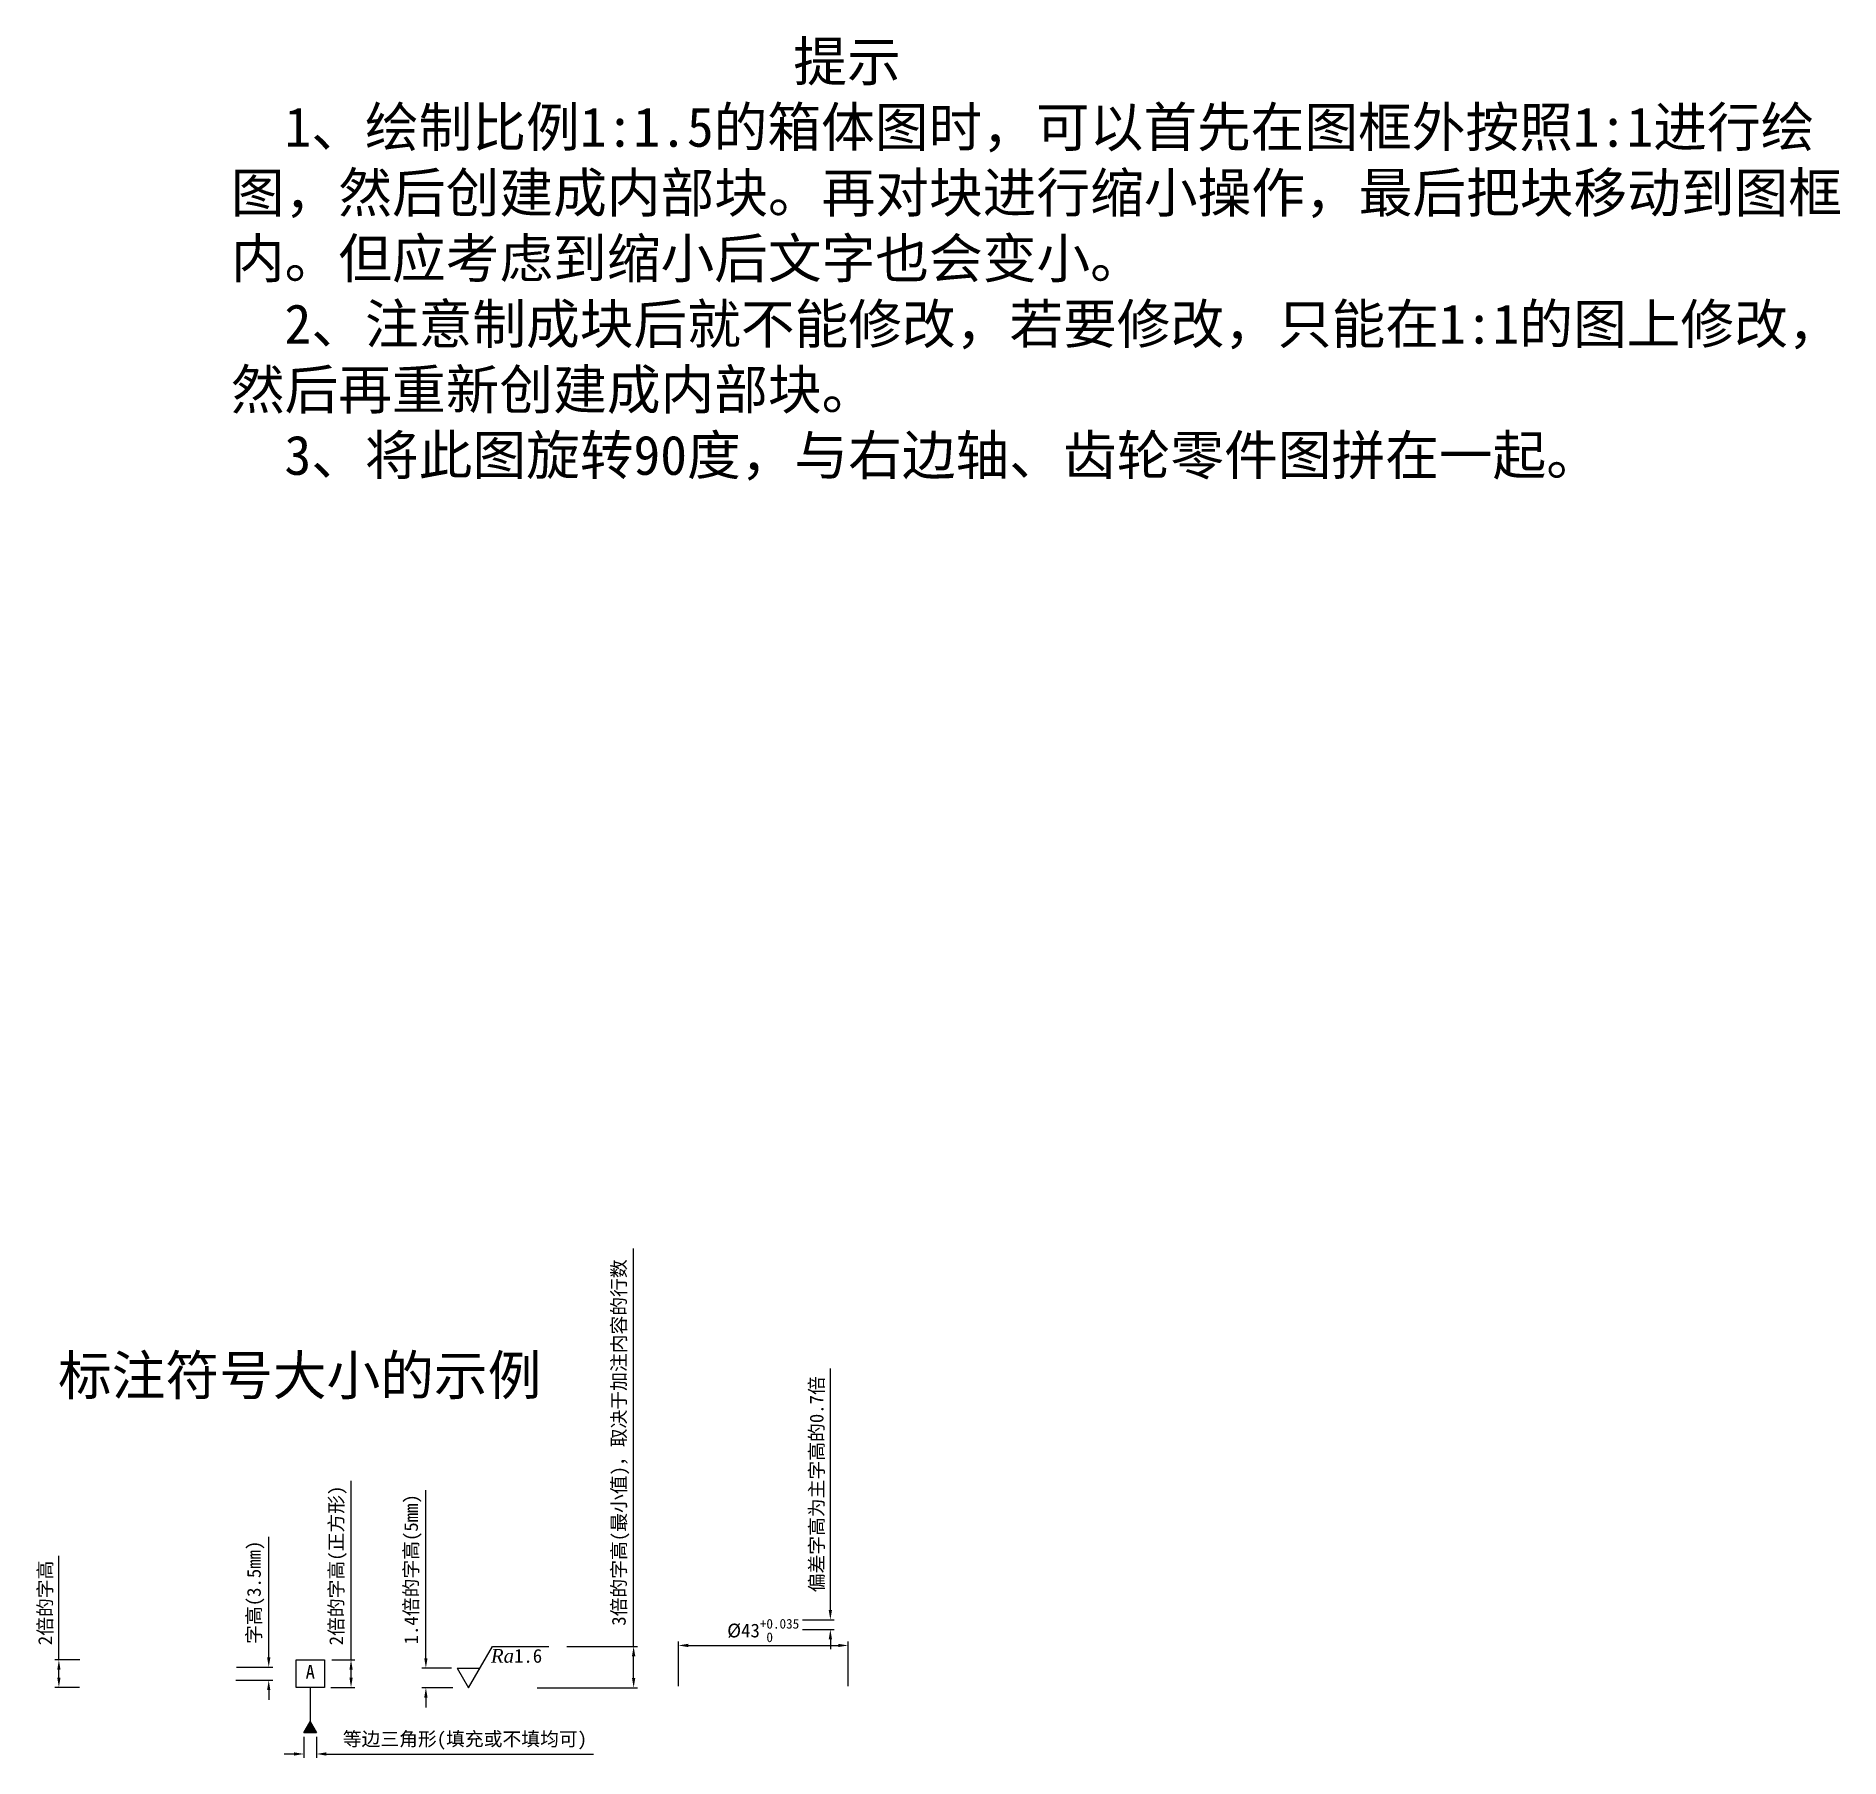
# Model space of a CAD drawing. Header units: millimetres. Extents: x -4667 to 8941, y -1665 to 5310.
# Drawn here: x -1012.5 to -554.3, y 2546.7 to 2984.1 of the extents above; entities that cross this region are included whole.
import ezdxf

# ---------------------------------------------------------------- set-up
doc = ezdxf.new("R2010")
doc.units = ezdxf.units.MM
doc.layers.add('尺寸', color=4, linetype='CONTINUOUS')
doc.layers.add('文字', color=3, linetype='CONTINUOUS')
doc.styles.get("Standard").update_dxf_attribs({"font": '', "height": 3.5})
doc.styles.get('Standard').set_extended_font_data('SimSun')
doc.dimstyles.new('下偏差为0', dxfattribs={"dimtxt": 3.5, "dimasz": 2.5, "dimexe": 1, "dimexo": 0, "dimgap": 1, "dimtad": 1, "dimdec": 0, "dimzin": 0, "dimdsep": 46, "dimtxsty": 'Standard', "dimcen": 2.5, "dimclrd": 256, "dimadec": 0, "dimazin": 0, "dimtol": 1, "dimtp": 0.035, "dimtfac": 0.7, "dimtdec": 3, "dimtofl": 0, "dimtmove": 0, "dimatfit": 3, "dimfxl": 1, "dimtolj": 1, "dimarcsym": 0})

msp = doc.modelspace()

# ---------------------------------------------------------------- texts
at = {"layer": '尺寸', "ltscale": 0.5, "attachment_point": 1}
for s, insert, char_height, width in [('{\\fSimSun|b1|i0|c134|p2;\\C1;                     提示\\P  1、绘制比例1:1.5的箱体图时，可以首先在图框外按照1:1进行绘图，然后创建成内部块。再对块进行缩小操作，最后把块移动到图框内。但应考虑到缩小后文字也会变小。\\P  2、注意制成块后就不能修改，若要修改，只能在1:1的图上修改，然后再重新创建成内部块。\\P  3、将此图旋转90度，与右边轴、齿轮零件图拼在一起。}', (-963.01, 2982.67), 10, 415.9804), ('标注符号大小的示例', (-1006.92, 2648.92), 10, 127.0454), ('{\\fTimes New Roman|b0|i1|c238|p18;Ra}1.6', (-896.97, 2574.4), 3.5, 18.064)]:
    msp.add_mtext(s, dxfattribs=dict(at, insert=insert, char_height=char_height, width=width))
at = {"layer": '文字', "ltscale": 0.5, "insert": (-944.04, 2570.34), "char_height": 3.5, "width": 4.6861, "attachment_point": 1}
msp.add_mtext('A', dxfattribs=at)

# ---------------------------------------------------------------- blocks, each defined once
blk = doc.blocks.new('*D130')
at = {"layer": '尺寸', "lineweight": -2, "ltscale": 0.5}
for p, q in [((-1006.7, 2571.63), (-1006.7, 2598.06)), ((-1006.7, 2567.13), (-1006.7, 2569.13))]:
    blk.add_line(p, q, dxfattribs=at)
at = {"layer": '尺寸', "color": 0, "lineweight": -2, "ltscale": 0.5}
for p, q in [((-1001.41, 2571.63), (-1007.7, 2571.63)), ((-1001.48, 2564.63), (-1007.7, 2564.63))]:
    blk.add_line(p, q, dxfattribs=at)
at = {"layer": '尺寸', "ltscale": 0.5}
for points in [[(-1007.12, 2569.13), (-1006.29, 2569.13), (-1006.7, 2571.63)], [(-1007.12, 2567.13), (-1006.29, 2567.13), (-1006.7, 2564.63)]]:
    blk.add_solid(points, dxfattribs=at)
at = {"layer": '尺寸', "color": 0, "ltscale": 0.5, "insert": (-1010.01, 2586.1), "char_height": 3.5, "attachment_point": 5, "rotation": 90}
blk.add_mtext('\\A1;2倍的字高', dxfattribs=at)
blk = doc.blocks.new('*D131')
at = {"layer": '尺寸', "lineweight": -2, "ltscale": 0.5}
for p, q in [((-953.4, 2572.27), (-953.4, 2602.85)), ((-953.4, 2563.95), (-953.4, 2561.45))]:
    blk.add_line(p, q, dxfattribs=at)
at = {"layer": '尺寸', "color": 0, "lineweight": -2, "ltscale": 0.5}
for p, q in [((-961.72, 2566.45), (-952.4, 2566.45)), ((-961.6, 2569.77), (-952.4, 2569.77))]:
    blk.add_line(p, q, dxfattribs=at)
at = {"layer": '尺寸', "ltscale": 0.5}
for points in [[(-953.82, 2572.27), (-952.99, 2572.27), (-953.4, 2569.77)], [(-953.82, 2563.95), (-952.99, 2563.95), (-953.4, 2566.45)]]:
    blk.add_solid(points, dxfattribs=at)
at = {"layer": '尺寸', "color": 0, "ltscale": 0.5, "insert": (-956.71, 2588.81), "char_height": 3.5, "attachment_point": 5, "rotation": 90}
blk.add_mtext('\\A1;字高(3.5mm)', dxfattribs=at)
blk = doc.blocks.new('*D132')
at = {"layer": '尺寸', "lineweight": -2, "ltscale": 0.5}
for p, q in [((-932.5, 2571.63), (-932.5, 2617.1)), ((-932.5, 2567.13), (-932.5, 2569.13))]:
    blk.add_line(p, q, dxfattribs=at)
at = {"layer": '尺寸', "color": 0, "lineweight": -2, "ltscale": 0.5}
for p, q in [((-937.35, 2571.63), (-931.5, 2571.63)), ((-937.62, 2564.63), (-931.5, 2564.63))]:
    blk.add_line(p, q, dxfattribs=at)
at = {"layer": '尺寸', "ltscale": 0.5}
for points in [[(-932.91, 2569.13), (-932.08, 2569.13), (-932.5, 2571.63)], [(-932.91, 2567.13), (-932.08, 2567.13), (-932.5, 2564.63)]]:
    blk.add_solid(points, dxfattribs=at)
at = {"layer": '尺寸', "color": 0, "ltscale": 0.5, "insert": (-935.8, 2595.61), "char_height": 3.5, "attachment_point": 5, "rotation": 90}
blk.add_mtext('\\A1;2倍的字高(正方形)', dxfattribs=at)
blk = doc.blocks.new('*D133')
at = {"layer": '尺寸', "color": 0, "lineweight": -2, "ltscale": 0.5}
for p, q in [((-944.48, 2552.06), (-944.48, 2546.72)), ((-941.27, 2552.06), (-941.27, 2546.72))]:
    blk.add_line(p, q, dxfattribs=at)
at = {"layer": '尺寸', "lineweight": -2, "ltscale": 0.5}
for p, q in [((-946.98, 2547.72), (-949.48, 2547.72)), ((-938.77, 2547.72), (-870.88, 2547.72))]:
    blk.add_line(p, q, dxfattribs=at)
at = {"layer": '尺寸', "ltscale": 0.5}
for points in [[(-946.98, 2548.14), (-946.98, 2547.31), (-944.48, 2547.72)], [(-938.77, 2548.14), (-938.77, 2547.31), (-941.27, 2547.72)]]:
    blk.add_solid(points, dxfattribs=at)
at = {"layer": '尺寸', "color": 0, "ltscale": 0.5, "insert": (-903.58, 2551.07), "char_height": 3.5, "attachment_point": 5}
blk.add_mtext('\\A1;等边三角形(填充或不填均可)', dxfattribs=at)
blk = doc.blocks.new('*D134')
at = {"layer": '尺寸', "lineweight": -2, "ltscale": 0.5}
for p, q in [((-913.49, 2572.06), (-913.49, 2614.73)), ((-913.49, 2562.06), (-913.49, 2559.56))]:
    blk.add_line(p, q, dxfattribs=at)
at = {"layer": '尺寸', "color": 0, "lineweight": -2, "ltscale": 0.5}
for p, q in [((-907.02, 2569.56), (-914.49, 2569.56)), ((-906.66, 2564.56), (-914.49, 2564.56))]:
    blk.add_line(p, q, dxfattribs=at)
at = {"layer": '尺寸', "ltscale": 0.5}
for points in [[(-913.9, 2572.06), (-913.07, 2572.06), (-913.49, 2569.56)], [(-913.9, 2562.06), (-913.07, 2562.06), (-913.49, 2564.56)]]:
    blk.add_solid(points, dxfattribs=at)
at = {"layer": '尺寸', "color": 0, "ltscale": 0.5, "insert": (-916.79, 2594.65), "char_height": 3.5, "attachment_point": 5, "rotation": 90}
blk.add_mtext('\\A1;1.4倍的字高(5mm)', dxfattribs=at)
blk = doc.blocks.new('*D135')
at = {"layer": '尺寸', "lineweight": -2, "ltscale": 0.5}
for p, q in [((-860.72, 2575.06), (-860.72, 2676.12)), ((-860.72, 2567.06), (-860.72, 2572.56))]:
    blk.add_line(p, q, dxfattribs=at)
at = {"layer": '尺寸', "color": 0, "lineweight": -2, "ltscale": 0.5}
for p, q in [((-877.66, 2575.06), (-859.72, 2575.06)), ((-885.2, 2564.56), (-859.72, 2564.56))]:
    blk.add_line(p, q, dxfattribs=at)
at = {"layer": '尺寸', "ltscale": 0.5}
for points in [[(-861.14, 2572.56), (-860.3, 2572.56), (-860.72, 2575.06)], [(-861.14, 2567.06), (-860.3, 2567.06), (-860.72, 2564.56)]]:
    blk.add_solid(points, dxfattribs=at)
at = {"layer": '尺寸', "color": 0, "ltscale": 0.5, "insert": (-864.02, 2626.84), "char_height": 3.5, "attachment_point": 5, "rotation": 90}
blk.add_mtext('\\A1;3倍的字高(最小值)，取决于加注内容的行数', dxfattribs=at)
blk = doc.blocks.new('*D136')
at = {"layer": '尺寸', "color": 0, "lineweight": -2, "ltscale": 0.5}
for p, q in [((-849.36, 2564.96), (-849.36, 2576.29)), ((-806.25, 2564.96), (-806.25, 2576.29))]:
    blk.add_line(p, q, dxfattribs=at)
at = {"layer": '尺寸', "lineweight": -2, "ltscale": 0.5}
blk.add_line((-846.86, 2575.29), (-808.75, 2575.29), dxfattribs=at)
at = {"layer": '尺寸', "ltscale": 0.5}
for points in [[(-846.86, 2575.71), (-846.86, 2574.88), (-849.36, 2575.29)], [(-808.75, 2575.71), (-808.75, 2574.88), (-806.25, 2575.29)]]:
    blk.add_solid(points, dxfattribs=at)
at = {"layer": '尺寸', "color": 0, "ltscale": 0.5, "insert": (-827.81, 2579.09), "char_height": 3.5, "attachment_point": 5}
blk.add_mtext('\\A1;%%C43{\\H2.450000;\\S+0.035^  0;}', dxfattribs=at)
blk = doc.blocks.new('*D137')
at = {"layer": '尺寸', "lineweight": -2, "ltscale": 0.5}
for p, q in [((-810.75, 2584.31), (-810.75, 2645.67)), ((-810.75, 2576.86), (-810.75, 2574.36))]:
    blk.add_line(p, q, dxfattribs=at)
at = {"layer": '尺寸', "color": 0, "lineweight": -2, "ltscale": 0.5}
for p, q in [((-817.87, 2581.81), (-809.75, 2581.81)), ((-817.81, 2579.36), (-809.75, 2579.36))]:
    blk.add_line(p, q, dxfattribs=at)
at = {"layer": '尺寸', "ltscale": 0.5}
for points in [[(-811.17, 2584.31), (-810.34, 2584.31), (-810.75, 2581.81)], [(-811.17, 2576.86), (-810.34, 2576.86), (-810.75, 2579.36)]]:
    blk.add_solid(points, dxfattribs=at)
at = {"layer": '尺寸', "color": 0, "ltscale": 0.5, "insert": (-814.06, 2616.24), "char_height": 3.5, "attachment_point": 5, "rotation": 90}
blk.add_mtext('\\A1;偏差字高为主字高的0.7倍', dxfattribs=at)

# ---------------------------------------------------------------- dimensions: what is measured, and where the dimension line sits
at = {"layer": '尺寸', "ltscale": 0.5}
for base, p1, p2, text, picture, middle in [((-860.72, 2575.06), (-885.2, 2564.56), (-877.66, 2575.06), '3倍的字高(最小值)，取决于加注内容的行数', '*D135', (-864.02, 2626.84)), ((-913.49, 2569.56), (-906.66, 2564.56), (-907.02, 2569.56), '1.4倍的字高(5mm)', '*D134', (-916.79, 2594.65))]:
    dim = msp.add_linear_dim(base=base, p1=p1, p2=p2, angle=90, text=text, dimstyle='下偏差为0', override={"dimpost": '%%C<>'}, dxfattribs=at)
    dim.commit()
    dim.dimension.update_dxf_attribs({"geometry": picture, "text_midpoint": middle})
for base, p1, p2, text, picture, middle in [((-810.75, 2579.36), (-817.87, 2581.81), (-817.81, 2579.36), '偏差字高为主字高的0.7倍', '*D137', (-810.75, 2616.24)), ((-932.5, 2564.63), (-937.35, 2571.63), (-937.62, 2564.63), '2倍的字高(正方形)', '*D132', (-932.5, 2595.61)), ((-953.4, 2566.45), (-961.6, 2569.77), (-961.72, 2566.45), '字高(3.5mm)', '*D131', (-953.4, 2588.81)), ((-1006.7, 2564.63), (-1001.41, 2571.63), (-1001.48, 2564.63), '2倍的字高', '*D130', (-1006.7, 2586.1))]:
    dim = msp.add_linear_dim(base=base, p1=p1, p2=p2, angle=90, text=text, dimstyle='下偏差为0', override={"dimpost": '%%C<>'}, dxfattribs=at)
    dim.commit()
    dim.dimension.update_dxf_attribs({"geometry": picture, "text_midpoint": middle, "dimtype": 160})
dim = msp.add_linear_dim(base=(-806.25, 2575.29), p1=(-849.36, 2564.96), p2=(-806.25, 2564.96), dimstyle='下偏差为0', override={"dimpost": '%%C<>'}, dxfattribs=at)
dim.commit()
dim.dimension.update_dxf_attribs({"geometry": '*D136', "text_midpoint": (-827.81, 2579.09)})
dim = msp.add_linear_dim(base=(-941.27, 2547.72), p1=(-944.48, 2552.06), p2=(-941.27, 2552.06), text='等边三角形(填充或不填均可)', dimstyle='下偏差为0', override={"dimpost": '%%C<>'}, dxfattribs=at)
dim.commit()
dim.dimension.update_dxf_attribs({"geometry": '*D133', "text_midpoint": (-903.58, 2551.07)})

# ---------------------------------------------------------------- hatches: boundary and pattern name
at = {"layer": '文字', "ltscale": 0.5}
msp.add_hatch(color=256, dxfattribs=at).paths.add_polyline_path([(-942.88, 2555.95), (-944.48, 2553.18), (-941.27, 2553.18)])

# ---------------------------------------------------------------- linework, layer by layer
for p, q in [((-902.65, 2564.56), (-896.59, 2575.06)), ((-896.59, 2575.06), (-882.27, 2575.06)), ((-905.54, 2569.56), (-899.76, 2569.56)), ((-905.54, 2569.56), (-902.65, 2564.56)), ((-942.88, 2564.63), (-942.88, 2555.95)), ((-944.48, 2553.18), (-942.88, 2555.95)), ((-944.48, 2553.18), (-941.27, 2553.18)), ((-942.88, 2555.95), (-941.27, 2553.18))]:
    msp.add_line(p, q, dxfattribs=at)
msp.add_lwpolyline([(-946.43, 2571.63), (-939.27, 2571.63), (-939.27, 2564.63), (-946.43, 2564.63)], close=True, dxfattribs=at)

msp.set_redraw_order([(e.dxf.handle, doc.entitydb.next_handle()) for e in msp.query("TEXT MTEXT ATTDEF DIMENSION ARC_DIMENSION")])  # texts and dimensions are drawn at this point

doc.saveas('drawing.dxf')
